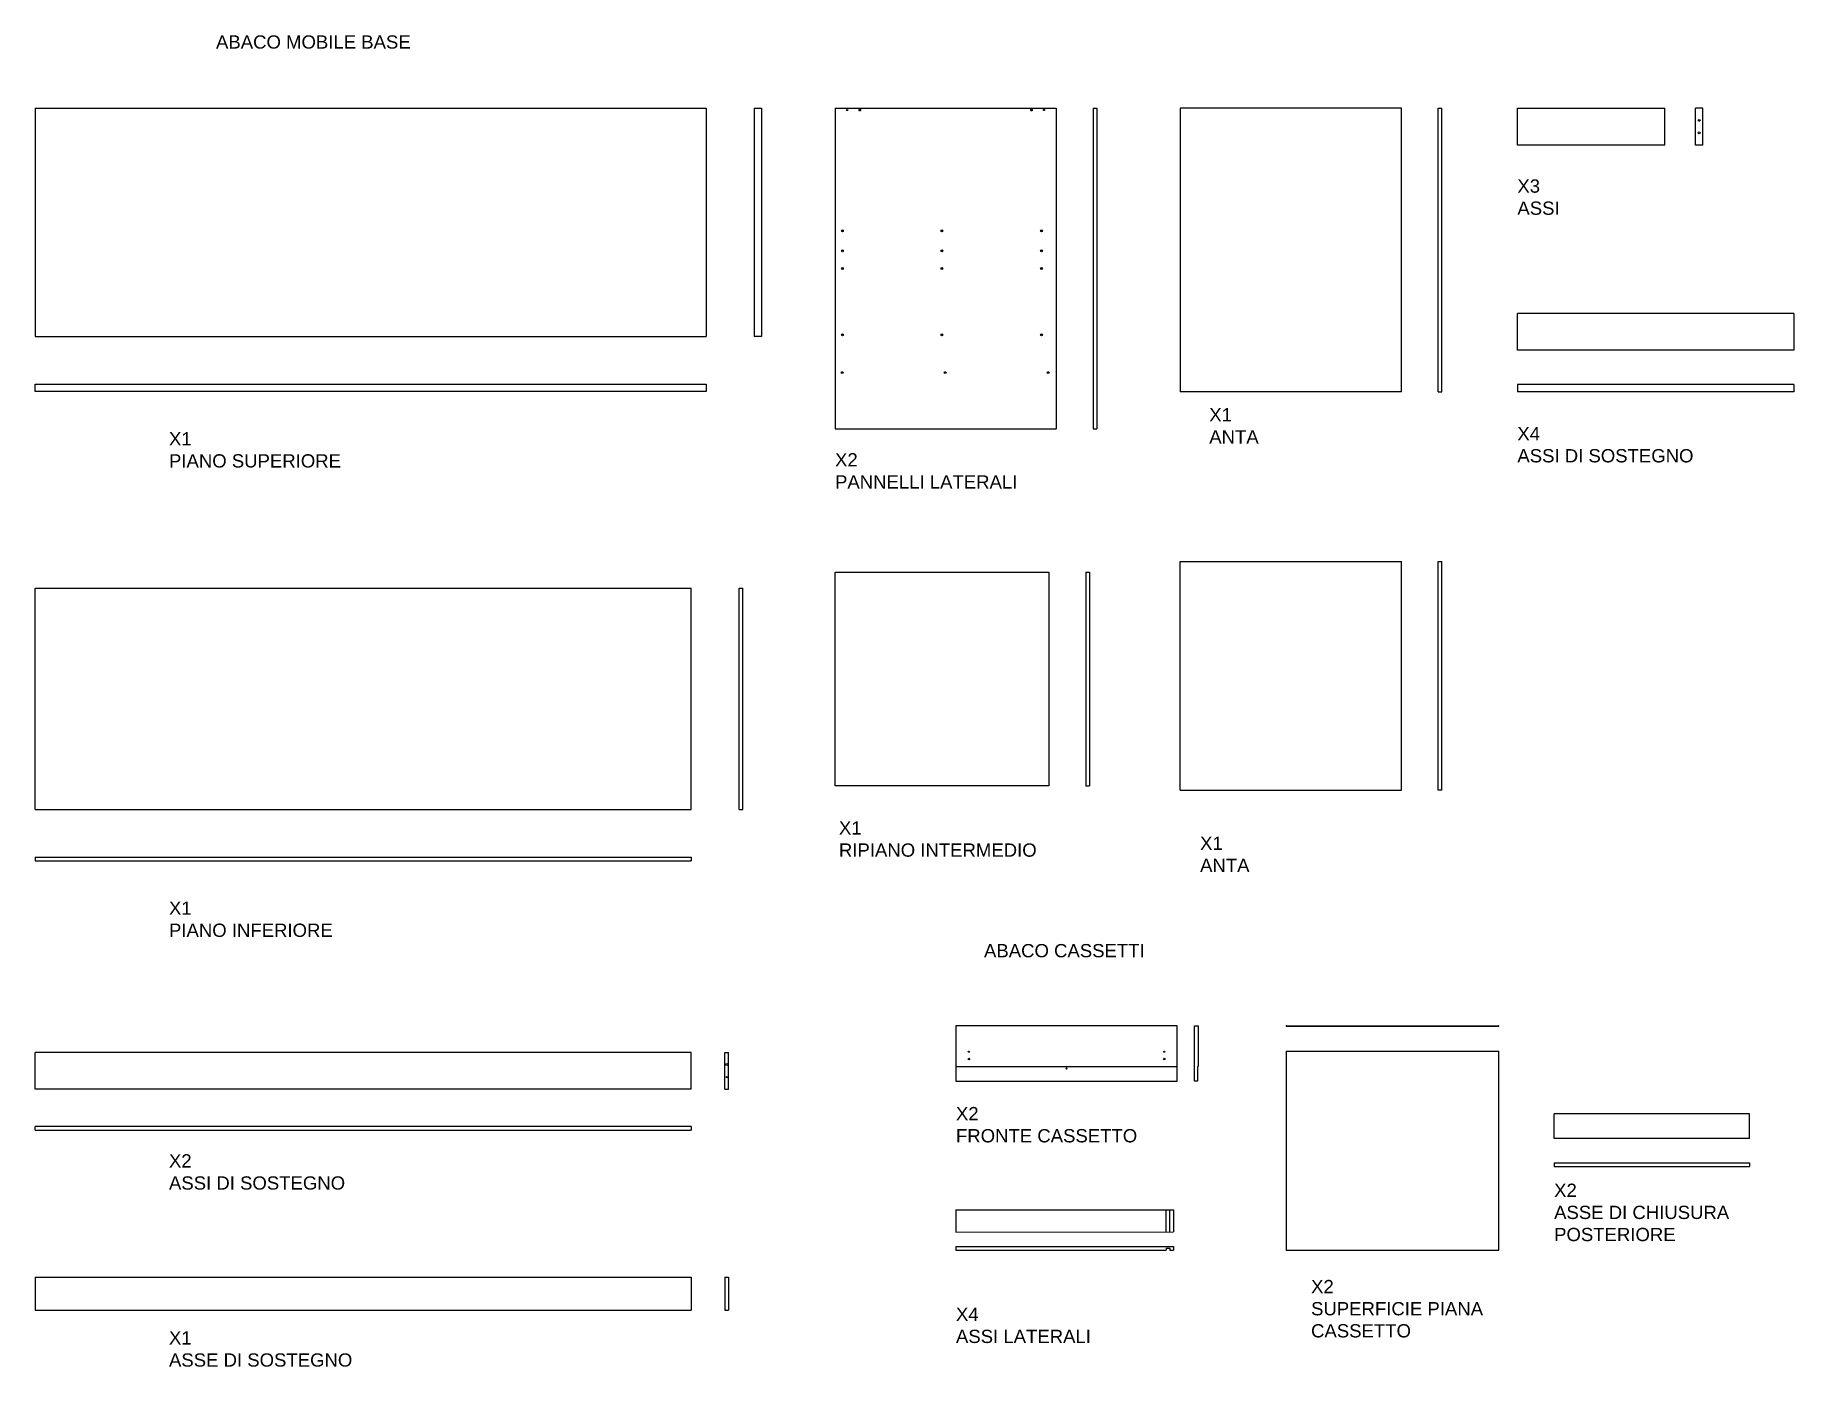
# Model space of a CAD drawing. Header units: inches. Extents: x -20 to 1960, y -511 to 856.
# Drawn here: x 1084.3 to 1561.4, y 494.8 to 856.2 of the extents above; entities that cross this region are included whole.
import ezdxf

# ---------------------------------------------------------------- set-up
doc = ezdxf.new("R2010")
doc.units = ezdxf.units.IN
doc.header["$MEASUREMENT"] = 0
doc.layers.add('G-ANNO-TEXT', color=3, linetype='Continuous')
doc.layers.add('viti', color=6, linetype='Continuous')
doc.styles.add('ARIAL', font='arial.ttf')

msp = doc.modelspace()

# ---------------------------------------------------------------- texts
at = {"layer": 'G-ANNO-TEXT', "char_height": 3.6, "attachment_point": 1, "style": 'ARIAL'}
for s, heights, insert in [('ABACO MOBILE BASE', [0], (1133.34, 856.16)), ('X3\\PASSI ', [9.74], (1486.4, 817.06)), ('X1\\PANTA ', [0], (1402.81, 754.99)), ('X4\\PASSI DI SOSTEGNO', [0], (1486.4, 749.87)), ('X1\\PPIANO SUPERIORE', [0], (1120.58, 748.48)), ('X2\\PPANNELLI LATERALI', [0], (1301.28, 742.77)), ('X1\\PRIPIANO INTERMEDIO', [0], (1302.34, 642.86)), ('X1\\PANTA ', [0], (1400.32, 638.71)), ('X1\\PPIANO INFERIORE', [0], (1120.58, 621.1)), ('ABACO CASSETTI', [0], (1341.7, 609.56)), ('X2\\PFRONTE CASSETTO', [0], (1334.09, 565.33)), ('X2\\PASSI DI SOSTEGNO ', [0], (1120.58, 552.51)), ('X2\\PASSE DI CHIUSURA POSTERIORE', [0], (1496.37, 544.53)), ('X2\\PSUPERFICIE PIANA CASSETTO', [0], (1430.43, 518.39)), ('X4\\PASSI LATERALI', [0], (1334.09, 510.88)), ('X1\\PASSE DI SOSTEGNO ', [0], (1120.58, 504.47))]:
    msp.add_mtext_dynamic_manual_height_columns(s, width=54.2518, gutter_width=1, heights=heights, dxfattribs=dict(at, insert=insert))

# ---------------------------------------------------------------- linework, layer by layer
for p, q in [((1084.28, 836.39), (1266.28, 836.39)), ((1084.28, 836.39), (1084.28, 774.39)), ((1266.28, 836.39), (1266.28, 774.39)), ((1279.32, 836.39), (1279.32, 774.39)), ((1279.32, 836.39), (1281.32, 836.39)), ((1281.32, 836.39), (1281.32, 774.39)), ((1301.28, 836.39), (1301.28, 749.39)), ((1301.28, 836.39), (1361.28, 836.39)), ((1361.28, 836.39), (1361.28, 749.39)), ((1371.28, 836.39), (1371.28, 749.39)), ((1371.28, 836.39), (1372.28, 836.39)), ((1372.28, 836.39), (1372.28, 749.39)), ((1394.94, 836.39), (1394.94, 759.39)), ((1454.94, 836.39), (1394.94, 836.39)), ((1454.94, 759.39), (1454.94, 836.39)), ((1464.94, 759.39), (1464.94, 836.39)), ((1464.94, 836.39), (1465.94, 836.39)), ((1465.94, 759.39), (1465.94, 836.39)), ((1486.4, 826.39), (1486.4, 836.39)), ((1486.4, 836.39), (1526.4, 836.39)), ((1526.4, 826.39), (1526.4, 836.39)), ((1534.75, 826.39), (1534.75, 836.39)), ((1536.75, 836.39), (1534.75, 836.39)), ((1536.75, 826.39), (1536.75, 836.39)), ((1526.4, 826.39), (1486.4, 826.39)), ((1536.75, 826.39), (1534.75, 826.39)), ((1561.4, 780.72), (1486.4, 780.72)), ((1486.4, 770.72), (1486.4, 780.72)), ((1561.4, 780.72), (1561.4, 770.72)), ((1084.28, 774.39), (1266.28, 774.39)), ((1281.32, 774.39), (1279.32, 774.39)), ((1561.4, 770.72), (1486.4, 770.72)), ((1084.28, 761.47), (1266.28, 761.47)), ((1084.28, 759.47), (1084.28, 761.47)), ((1266.28, 759.47), (1084.28, 759.47)), ((1266.28, 761.47), (1266.28, 759.47)), ((1454.94, 759.39), (1394.94, 759.39)), ((1464.94, 759.39), (1465.94, 759.39)), ((1561.4, 761.39), (1486.4, 761.39)), ((1486.4, 761.39), (1486.4, 759.39)), ((1561.4, 759.39), (1486.4, 759.39)), ((1561.4, 761.39), (1561.4, 759.39)), ((1301.28, 749.39), (1361.28, 749.39)), ((1371.28, 749.39), (1372.28, 749.39)), ((1394.94, 651.36), (1394.94, 713.36)), ((1394.94, 713.36), (1454.94, 713.36)), ((1454.94, 651.36), (1454.94, 713.36)), ((1464.94, 651.36), (1464.94, 713.36)), ((1464.94, 713.36), (1465.94, 713.36)), ((1465.94, 651.36), (1465.94, 713.36)), ((1301.28, 710.51), (1359.28, 710.51)), ((1301.28, 652.51), (1301.28, 710.51)), ((1359.28, 710.51), (1359.28, 652.51)), ((1369.28, 710.51), (1369.28, 652.51)), ((1369.28, 710.51), (1370.28, 710.51)), ((1370.28, 710.51), (1370.28, 652.51)), ((1084.28, 646.1), (1084.28, 706.1)), ((1084.28, 706.1), (1262.28, 706.1)), ((1262.28, 646.1), (1262.28, 706.1)), ((1275.28, 646.1), (1275.28, 706.1)), ((1275.28, 706.1), (1276.28, 706.1)), ((1276.28, 646.1), (1276.28, 706.1)), ((1359.28, 652.51), (1301.28, 652.51)), ((1369.28, 652.51), (1370.28, 652.51)), ((1394.94, 651.36), (1454.94, 651.36)), ((1465.94, 651.36), (1464.94, 651.36)), ((1084.28, 646.1), (1262.28, 646.1)), ((1275.28, 646.1), (1276.28, 646.1)), ((1084.28, 633.1), (1262.28, 633.1)), ((1084.28, 633.1), (1084.28, 632.1)), ((1084.28, 632.1), (1262.28, 632.1)), ((1262.28, 633.1), (1262.28, 632.1)), ((1394.09, 587.34), (1334.09, 587.34)), ((1334.09, 587.34), (1334.09, 572.34)), ((1394.09, 572.34), (1394.09, 587.34)), ((1398.84, 572.34), (1398.84, 587.34)), ((1398.84, 587.34), (1399.84, 587.34)), ((1399.84, 587.34), (1399.84, 576.34)), ((1423.88, 587.39), (1423.68, 587.39)), ((1423.68, 587.24), (1423.68, 587.39)), ((1423.68, 587.24), (1481.38, 587.24)), ((1423.88, 587.39), (1481.38, 587.42)), ((1481.38, 587.24), (1481.38, 587.42)), ((1084.28, 570.16), (1084.28, 580.16)), ((1262.28, 580.16), (1084.28, 580.16)), ((1262.28, 570.16), (1262.28, 580.16)), ((1271.42, 570.16), (1271.42, 580.16)), ((1271.42, 580.16), (1272.42, 580.16)), ((1272.42, 570.16), (1272.42, 580.16)), ((1423.68, 580.49), (1481.38, 580.49)), ((1423.68, 580.49), (1423.68, 526.49)), ((1481.38, 526.49), (1481.38, 580.49)), ((1334.09, 576.34), (1394.09, 576.34)), ((1399.64, 576.34), (1399.64, 572.34)), ((1399.64, 576.34), (1399.84, 576.34)), ((1262.28, 570.16), (1084.28, 570.16)), ((1271.42, 570.16), (1272.42, 570.16)), ((1334.09, 572.34), (1394.09, 572.34)), ((1399.64, 572.34), (1398.84, 572.34)), ((1496.37, 556.79), (1496.37, 563.5)), ((1549.37, 563.5), (1496.37, 563.5)), ((1549.37, 556.79), (1549.37, 563.5)), ((1262.28, 560.04), (1084.28, 560.04)), ((1084.28, 559.04), (1084.28, 560.04)), ((1084.28, 559.04), (1262.28, 559.04)), ((1262.28, 560.04), (1262.28, 559.04)), ((1549.37, 556.79), (1496.37, 556.79)), ((1496.37, 550.17), (1522.47, 550.17)), ((1496.37, 550.17), (1496.37, 549.17)), ((1496.37, 549.17), (1522.47, 549.17)), ((1522.47, 550.17), (1549.37, 550.17)), ((1522.47, 549.17), (1549.37, 549.17)), ((1549.37, 550.17), (1549.37, 549.17)), ((1334.09, 537.38), (1393.09, 537.38)), ((1334.09, 537.38), (1334.09, 531.38)), ((1391.09, 531.41), (1391.09, 537.38)), ((1392.09, 531.41), (1392.09, 537.38)), ((1393.09, 537.38), (1393.09, 531.41)), ((1334.09, 531.38), (1393.09, 531.41)), ((1334.09, 527.51), (1393.09, 527.51)), ((1334.09, 527.51), (1334.09, 526.51)), ((1334.09, 526.51), (1391.09, 526.51)), ((1391.09, 527.01), (1392.09, 527.01)), ((1391.09, 527.01), (1391.09, 526.51)), ((1392.09, 527.01), (1392.09, 526.51)), ((1392.09, 526.51), (1393.09, 526.51)), ((1393.09, 527.51), (1393.09, 526.51)), ((1423.68, 526.49), (1481.38, 526.49)), ((1084.28, 519.15), (1262.28, 519.15)), ((1084.28, 519.15), (1084.28, 510.15)), ((1262.28, 519.15), (1262.28, 510.15)), ((1271.42, 519.15), (1271.42, 510.15)), ((1271.42, 519.15), (1272.42, 519.15)), ((1272.42, 519.15), (1272.42, 510.15)), ((1084.28, 510.15), (1262.28, 510.15)), ((1271.42, 510.15), (1272.42, 510.15))]:
    msp.add_line(p, q)
at = {"layer": 'viti'}
for centre, radius in [((1304.58, 835.89), 0.167), ((1307.98, 835.89), 0.25), ((1354.58, 835.89), 0.25), ((1357.98, 835.89), 0.167), ((1535.73, 833.09), 0.25), ((1535.73, 829.69), 0.25), ((1303.28, 803.09), 0.25), ((1303.28, 803.09), 0.166), ((1330.28, 803.09), 0.25), ((1330.28, 803.09), 0.166), ((1357.28, 803.09), 0.25), ((1357.28, 803.09), 0.166), ((1303.28, 797.69), 0.25), ((1303.28, 797.69), 0.166), ((1330.28, 797.69), 0.25), ((1330.28, 797.69), 0.166), ((1357.28, 797.69), 0.25), ((1357.28, 797.69), 0.166), ((1303.28, 792.89), 0.25), ((1303.28, 792.89), 0.166), ((1330.28, 792.89), 0.25), ((1330.28, 792.89), 0.166), ((1357.28, 792.89), 0.25), ((1357.28, 792.89), 0.166), ((1303.28, 774.89), 0.25), ((1303.28, 774.89), 0.166), ((1330.28, 774.89), 0.25), ((1330.28, 774.89), 0.166), ((1357.28, 774.89), 0.25), ((1357.28, 774.89), 0.166), ((1303.22, 764.64), 0.249), ((1331.17, 764.64), 0.249), ((1359.12, 764.64), 0.249), ((1337.59, 578.34), 0.2), ((1337.59, 580.34), 0.166), ((1390.59, 578.34), 0.2), ((1390.59, 580.34), 0.166), ((1271.92, 576.86), 0.25), ((1271.92, 573.46), 0.167), ((1364.09, 575.79), 0.149)]:
    msp.add_circle(centre, radius, dxfattribs=at)

msp.set_redraw_order([(e.dxf.handle, doc.entitydb.next_handle()) for e in msp.query("TEXT MTEXT ATTDEF DIMENSION ARC_DIMENSION")])  # texts and dimensions are drawn at this point

doc.saveas('drawing.dxf')
